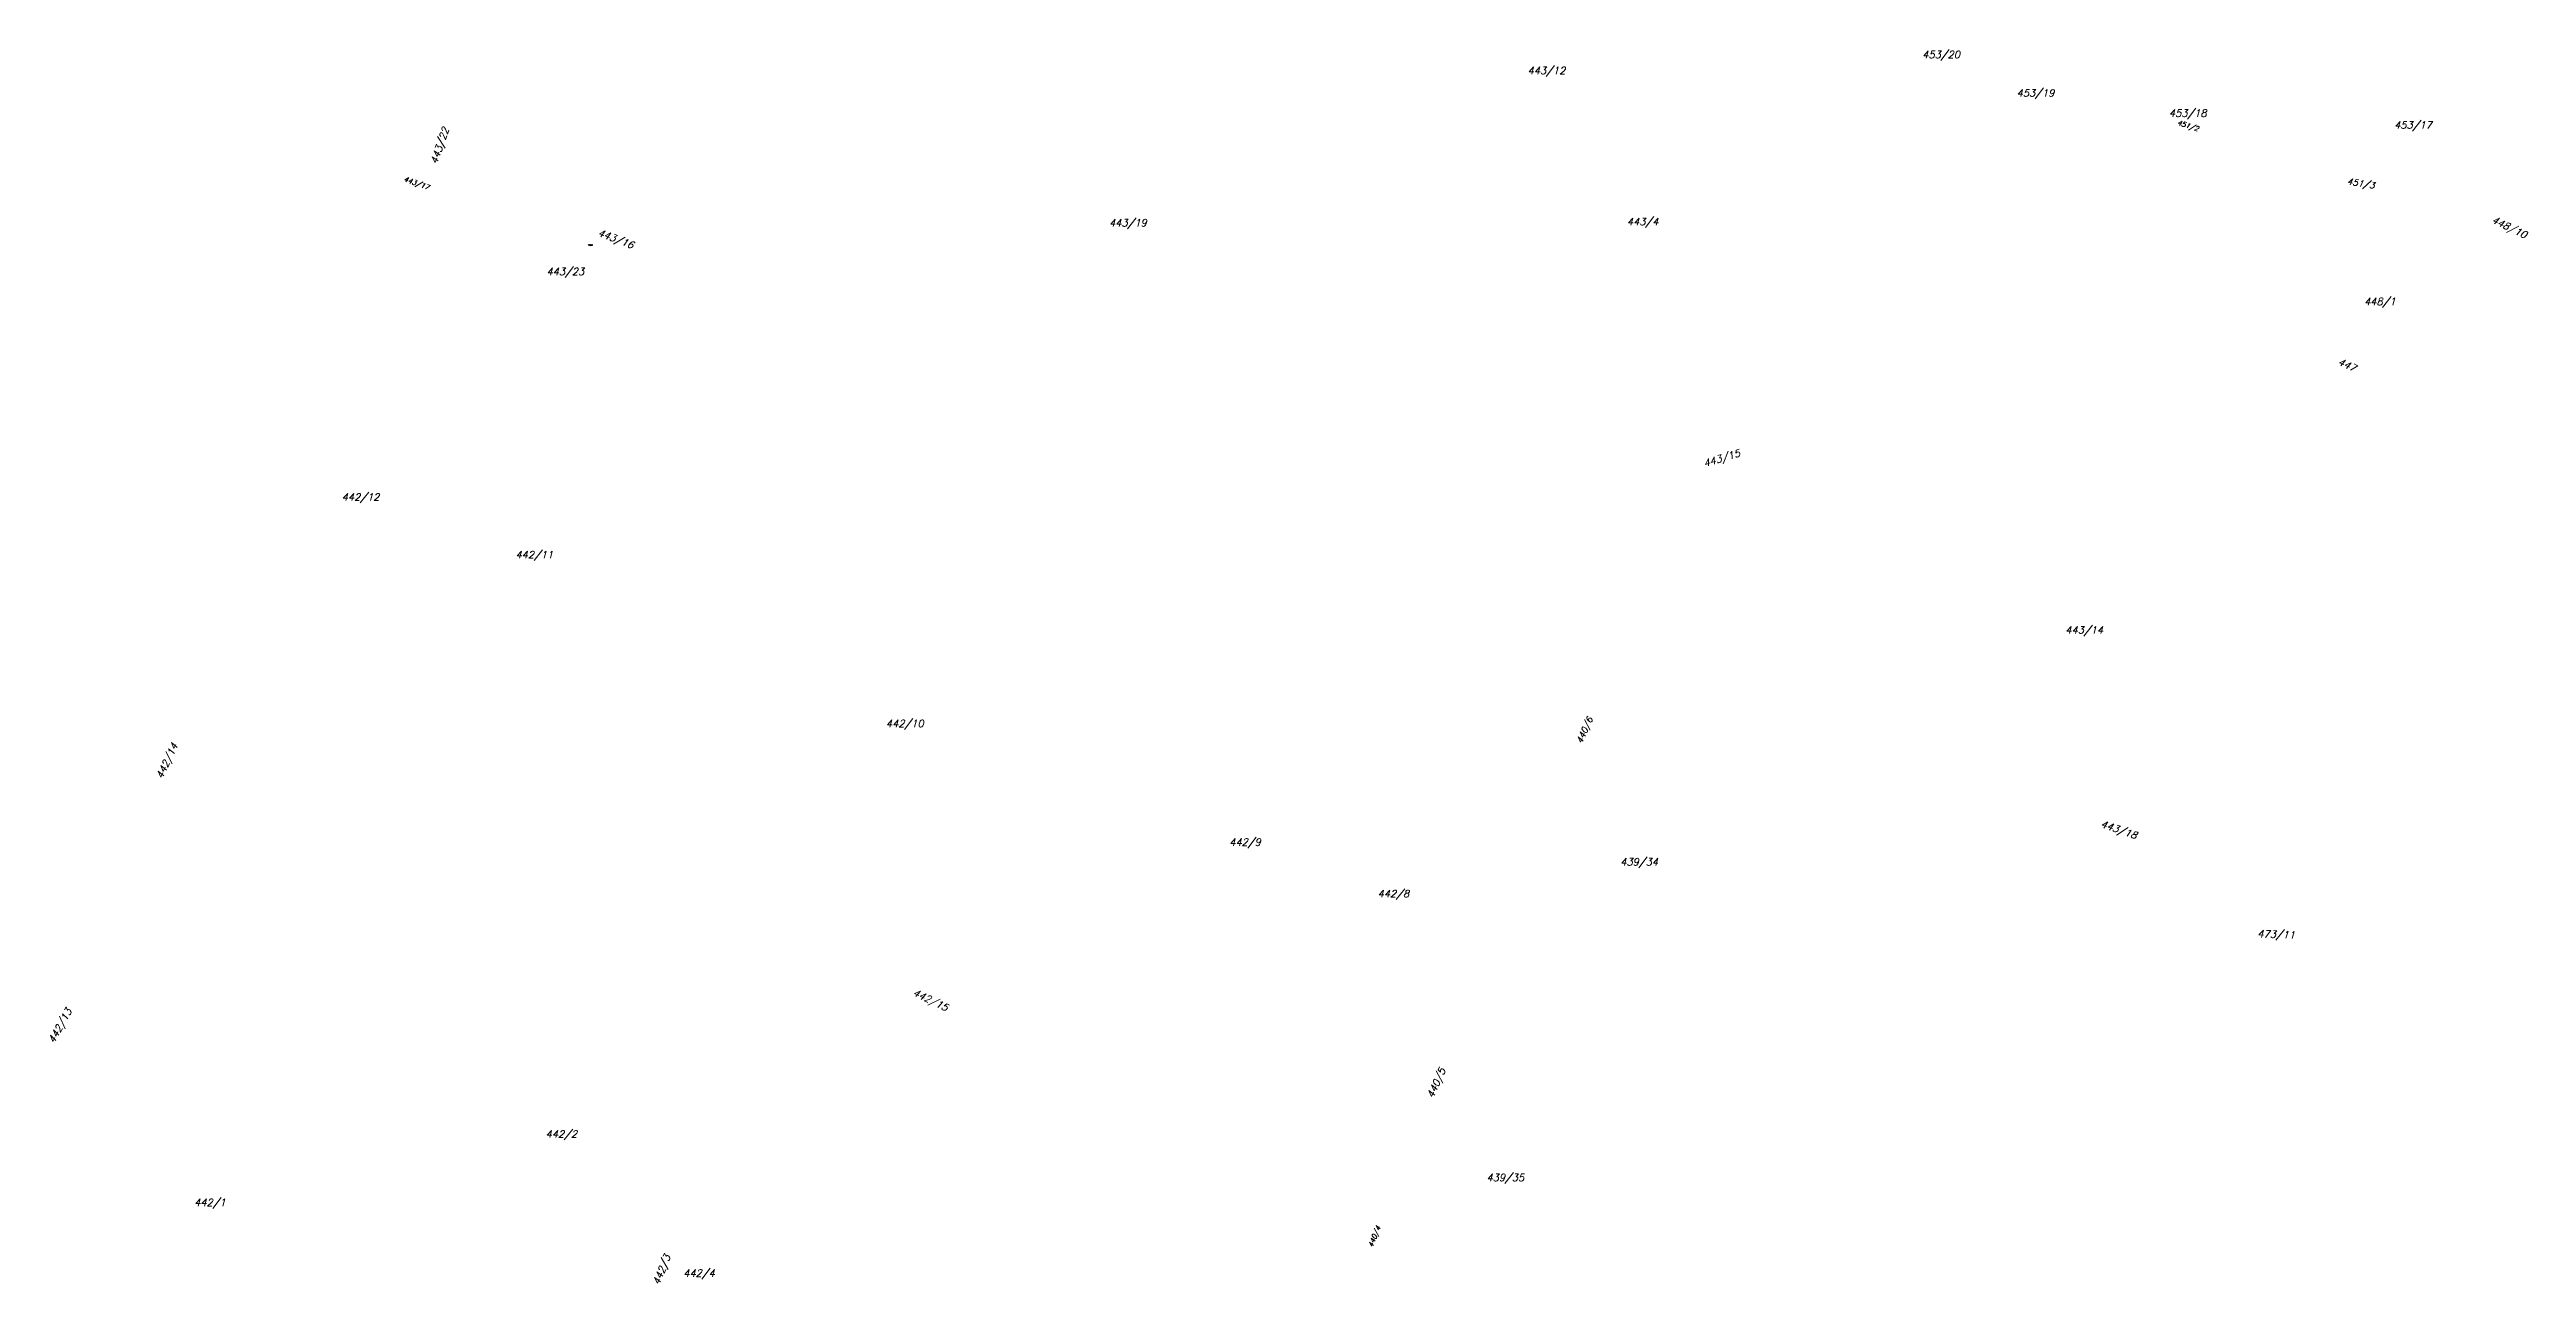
# Model space of a CAD drawing. Header units: millimetres. Extents: x -626413 to -622762, y -1174800 to -1172001.
# Drawn here: x -626360 to -625774, y -1172796 to -1172504 of the extents above; entities that cross this region are included whole.
import ezdxf
from ezdxf.enums import TextEntityAlignment as Align

# ---------------------------------------------------------------- set-up
doc = ezdxf.new("R2010")
doc.units = ezdxf.units.MM
doc.layers.add('Dobrinsko_parcelní čísla', color=7, linetype='Continuous', lineweight=0)
doc.styles.add('Style-ITALICS', font='ITALICS.shx')

msp = doc.modelspace()

# ---------------------------------------------------------------- texts
at = {"layer": 'Dobrinsko_parcelní čísla', "color": 7, "linetype": 'Continuous', "lineweight": 0, "style": 'Style-ITALICS'}
for s, p in [('453/20', (-625908.12, -1172506.14)), ('443/12', (-626001.43, -1172509.93)), ('453/19', (-625885.8, -1172515.22)), ('453/18', (-625849.8, -1172519.99)), ('453/17', (-625796.55, -1172522.81)), ('443/19', (-626100.39, -1172545.93)), ('443/4', (-625979.41, -1172545.64)), ('443/23', (-626233.4, -1172557.44)), ('448/1', (-625805.11, -1172564.53)), ('442/12', (-626281.83, -1172610.75)), ('442/11', (-626240.74, -1172624.38)), ('443/14', (-625874.29, -1172642.21)), ('442/10', (-626153.15, -1172664.31)), ('442/9', (-626073.42, -1172692.35)), ('439/34', (-625979.52, -1172697.01)), ('442/8', (-626038.34, -1172704.53)), ('442/2', (-626235.06, -1172761.35)), ('439/35', (-626011.16, -1172771.65)), ('442/1', (-626318.16, -1172777.53)), ('442/4', (-626202.52, -1172794.25))]:
    msp.add_text(s, height=1.7, dxfattribs=at).set_placement(p, align=Align.RIGHT)
for s, height, rotation, p in [('443/22', 1.7, 71, (-626265.32, -1172522.93)), ('451/2', 1.2, 342, (-625851.88, -1172523.47)), ('443/17', 1.2, 340, (-626270.31, -1172537.31)), ('451/3', 1.5, 351, (-625810.18, -1172537)), ('448/10', 1.7, 334, (-625774.58, -1172548.82)), ('443/23', 0.2, 358, (-626231.46, -1172550.44)), ('443/16', 1.7, 339, (-626222.06, -1172551.23)), ('447', 1.7, 336, (-625814.91, -1172580.31)), ('443/15', 1.7, 17, (-625959.93, -1172600.23)), ('440/6', 1.5, 66, (-625994.87, -1172662.37)), ('442/14', 1.7, 65, (-626329.41, -1172668.63)), ('443/18', 1.7, 341, (-625866.6, -1172690.78)), ('473/11', 1.7, 358, (-625828.91, -1172714.3)), ('442/15', 1.7, 334, (-626147.86, -1172731.51)), ('442/13', 1.7, 61, (-626354.44, -1172731.44)), ('440/5', 1.7, 66, (-626029.66, -1172745.42)), ('440/4', 1.2, 68, (-626045.04, -1172782.59)), ('442/3', 1.7, 68, (-626212.9, -1172789.47))]:
    msp.add_text(s, height=height, rotation=rotation, dxfattribs=at).set_placement(p, align=Align.RIGHT)

doc.saveas('drawing.dxf')
